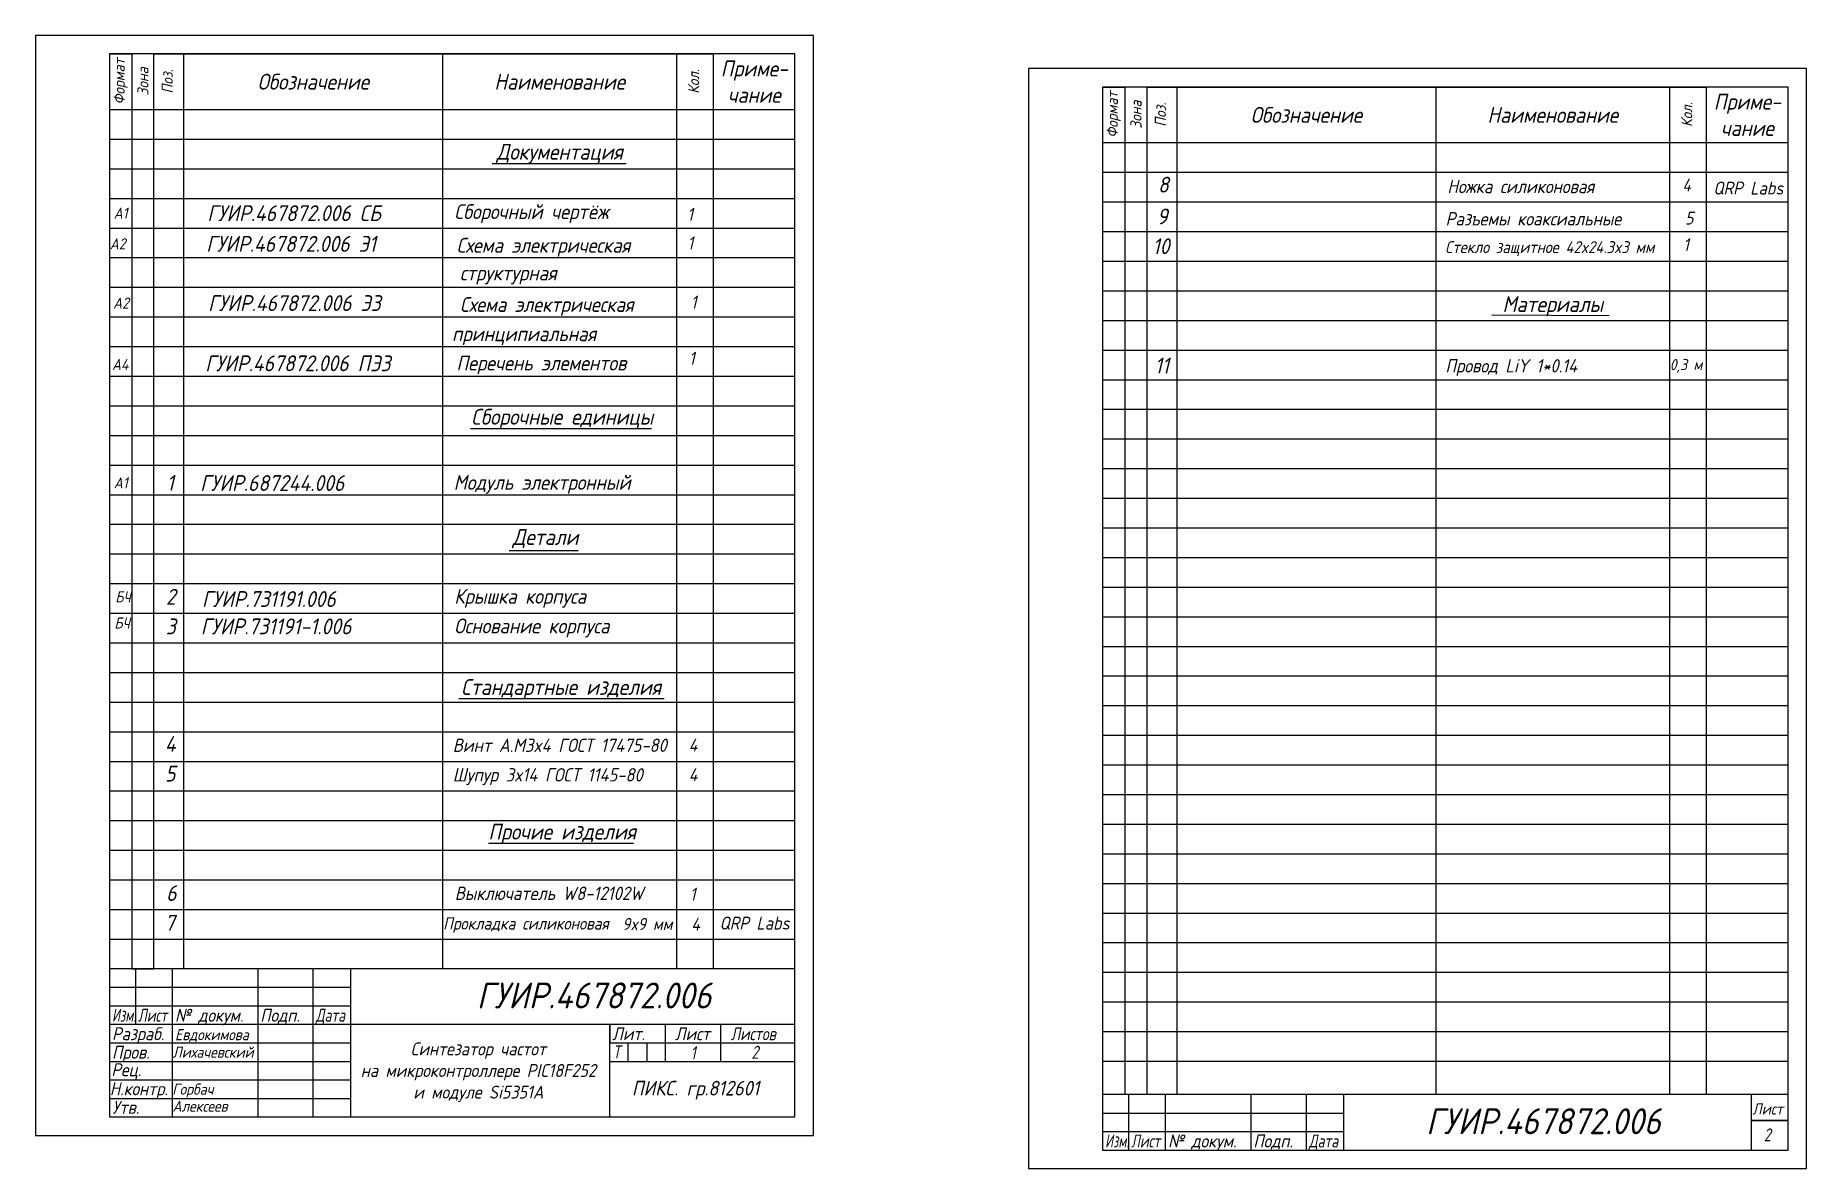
# Model space of a CAD drawing. Header units: millimetres. Extents: x -963 to 6509, y -1367 to 453.
# Drawn here: x 6031.4 to 6509.4, y -576.4 to -270.4 of the extents above; entities that cross this region are included whole.
import ezdxf

# ---------------------------------------------------------------- set-up
doc = ezdxf.new("R2010")
doc.units = ezdxf.units.MM
doc.header["$LTSCALE"] = 0.5
doc.layers.get('0').update_dxf_attribs({"lineweight": 60})
doc.layers.get('Defpoints').update_dxf_attribs({"color": 5})
doc.layers.add('4-текст', color=7, linetype='Continuous', true_color=0x00ad00)
doc.layers.add('Схема', color=30, linetype='Continuous', lineweight=35)
doc.styles.add('5', font='isocpeui.ttf', dxfattribs={"width": 0.9, "height": 5})
doc.styles.get("Standard").update_dxf_attribs({"font": 'isocpeui.ttf', "width": 0.9})

msp = doc.modelspace()

# ---------------------------------------------------------------- texts
at = {"lineweight": 50, "insert": (6189.74, -508.714), "char_height": 3.3, "width": 15.66298, "attachment_point": 1}
msp.add_mtext('9x9 мм', dxfattribs=at)
at = {"layer": '4-текст', "color": 0, "lineweight": 25, "width": 0.9}
for s, height, p in [('Ножка силиконовая ', 3.6, (6412.432, -313.027)), ('Разъемы коаксиальные', 3.6, (6411.939, -321.749)), ('Стекло защитное 42x24.3x3 мм', 3.2, (6411.855, -329.194)), ('Провод LiY 1*0.14', 3.6, (6411.901, -361.437)), ('Модуль электронный', 4, (6144.255, -393.112)), ('Крышка корпуса', 4, (6144.397, -423.87)), ('Основание корпуса', 4, (6144.397, -431.87)), ('Винт А.M3x4 ГОСТ 17475-80', 3.6, (6143.989, -463.889)), ('Шупур 3x14 ГОСТ 1145-80', 3.6, (6143.989, -471.87)), ('Выключатель W8-12102W', 3.6, (6144.536, -503.871)), ('Прокладка силиконовая ', 3.3, (6141.389, -511.855))]:
    msp.add_text(s, height=height, dxfattribs=at).set_placement(p)
at = {"layer": '4-текст', "color": 0, "linetype": 'Continuous', "lineweight": 25}
for s, height, width, p in [('4', 3.5, 0.9, (6475.84, -312.552)), ('1', 3.5, 0.9, (6207.286, -320.48)), ('5', 3.5, 0.9, (6476.57, -321.5)), ('1', 3.5, 0.9, (6207.342, -328.211)), ('1', 3.5, 0.9, (6476.073, -328.703)), ('1', 3.5, 0.9, (6208.24, -344.2)), ('1', 3.5, 0.9, (6207.737, -359.349)), ('0,3 м', 3, 0.9, (6472.474, -360.816)), ('4', 3.5, 0.9, (6207.674, -463.793)), ('4', 3.5, 0.9, (6207.674, -471.793)), ('1', 3.5, 0.9, (6207.967, -504.047)), ('4', 3.5, 0.9, (6208.358, -512.128)), ('Изм.', 3.5, 0.7, (6052.026, -536.728)), ('Лист', 3.5, 0.75, (6059.026, -536.728)), ('№ докум.', 3.5, 0.9, (6069.026, -536.728)), ('Подп.', 3.5, 0.9, (6092.026, -536.728)), ('Дата', 3.5, 0.75, (6107.026, -536.728)), ('Разраб.', 3.5, 0.9, (6052.026, -541.728)), ('Евдокимова', 3, 0.9, (6069.026, -541.728)), ('Лит.', 3.5, 0.9, (6187.026, -541.728)), ('Лист', 3.5, 0.9, (6203.956, -541.728)), ('Листов', 3.5, 0.8, (6219.026, -541.728)), ('Пров.', 3.5, 0.9, (6052.026, -546.728)), ('Лихачевский', 3, 0.9, (6068.383, -546.452)), ('T', 3.5, 0.8, (6187.11, -546.629)), ('1', 3.5, 0.8, (6208.196, -546.86)), ('2', 3.5, 0.8, (6224.612, -546.728)), ('Рец.', 3.5, 0.9, (6051.848, -551.435)), ('Н.контр.', 3.5, 0.9, (6051.435, -556.594)), ('Горбач', 3, 0.9, (6068.281, -556.429)), ('Утв.', 3.5, 0.9, (6052.107, -561.594)), ('Алексеев', 3, 0.9, (6068.355, -561.028)), ('Лист', 3.0594, 0.9, (6494.759, -561.794)), ('Изм.', 3.5, 0.7, (6320.061, -570.684)), ('Лист', 3.5, 0.75, (6327.061, -570.684)), ('№ докум.', 3.5, 0.9, (6337.061, -570.684)), ('Подп.', 3.5, 0.9, (6360.061, -570.684)), ('Дата', 3.5, 0.75, (6375.061, -570.684)), ('2', 3.5, 0.8, (6497.847, -569.033))]:
    msp.add_text(s, height=height, dxfattribs=dict(at, width=width)).set_placement(p)
at = {"layer": '4-текст', "color": 0, "lineweight": 25, "char_height": 3, "attachment_point": 5, "rotation": 90}
for s, insert in [('\\pxqc;Формат', (6054.37, -282.863)), ('\\pxqc;Зона', (6060.37, -282.863)), ('\\pxqc;Поз.', (6066.944, -282.863)), ('\\pxqc;Кол.', (6209.015, -282.863)), ('\\pxqc;Формат', (6322.405, -291.82)), ('\\pxqc;Зона', (6328.405, -291.82)), ('\\pxqc;Поз.', (6334.98, -291.82)), ('\\pxqc;Кол.', (6477.051, -291.82))]:
    msp.add_mtext_dynamic_manual_height_columns(s, width=6, gutter_width=21.377, heights=[0], dxfattribs=dict(at, insert=insert))
at = {"layer": '4-текст', "color": 0, "lineweight": 25, "attachment_point": 5}
for s, width, gutter_width, insert, char_height in [('\\pxqc;Приме-\\Pчание', 22, 21.377, (6225.355, -282.93), 4.2754), ('\\pxqc;Обозначение', 70, 21.377, (6106.355, -282.93), 4.2754), ('\\pxqc;Наименование', 63, 21.377, (6172.855, -282.93), 4.2754), ('\\pxqc;Приме-\\Pчание', 22, 21.377, (6493.39, -291.887), 4.2754), ('\\pxqc;Обозначение', 70, 21.377, (6374.39, -291.887), 4.2754), ('\\pxqc;Наименование', 63, 21.377, (6440.89, -291.887), 4.2754), ('\\pxqc;Документация', 63, 21.377, (6172.855, -302.43), 4.2754), ('\\pxqc;8', 8, 21.377, (6335.795, -310.723), 4.2754), ('\\pxqc;А1', 6, 21.377, (6054.355, -318.43), 3), ('ГУИР.467872.006 СБ', 67.5, 21.377, (6101.166, -318.43), 4.2754), ('Сборочный чертёж', 72.26164, 21.377, (6165.207, -318.555), 4), ('\\pxqc;9', 8, 21.377, (6335.497, -319.303), 4.2754), ('ГУИР.467872.006 Э1', 67.5, 21.377, (6100.365, -326.714), 4.2754), ('А2', 6, 21.377, (6053.554, -326.714), 3), ('Схема электрическая', 72.26164, 21.377, (6168.493, -327.631), 4), ('\\pxqc;10', 8, 21.377, (6335.162, -327.356), 4.2754), ('структурная', 72.26164, 21.377, (6158.99, -335.119), 4), ('\\pxqc;А2', 6, 21.377, (6054.451, -342.703), 3), ('ГУИР.467872.006 Э3', 67.5, 21.377, (6101.263, -342.703), 4.2754), ('Схема электрическая', 72.26164, 21.377, (6169.391, -343.62), 4), ('\\pxqc;Материалы', 63, 21.377, (6440.901, -343.563), 4.2754), ('принципиальная', 72.26164, 21.377, (6163.26, -351.531), 4), ('\\pxqc;А4', 6, 21.377, (6054.254, -359.271), 3), ('ГУИР.467872.006 ПЭ3', 67.5, 21.377, (6102.178, -358.97), 4.2754), ('Перечень элементов', 72.26164, 21.377, (6167.916, -359.425), 4), ('\\pxqc;11', 8, 21.377, (6335.401, -359.563), 4.2754), ('\\pxqc;Сборочные единицы', 63, 21.377, (6173.543, -373.977), 4.2754), ('\\pxqc;А1', 6, 21.377, (6054.394, -391.244), 3), ('\\pxqc;1', 8, 21.377, (6067.755, -391.238), 4.2754), ('ГУИР.687244.006 ', 67.5, 21.377, (6095.265, -391.293), 4.2754), ('\\pxqc;Детали', 63, 21.377, (6169.01, -406.305), 4.2754), ('\\pxqc;БЧ', 6, 21.377, (6054.997, -422.02), 3), ('\\pxqc;2', 8, 21.377, (6067.897, -421.996), 4.2754), ('ГУИР.731191.006', 67.5, 21.377, (6094.353, -422.609), 4.2754), ('\\pxqc;БЧ', 6, 21.377, (6054.761, -429.075), 3), ('\\pxqc;3', 8, 21.377, (6067.897, -429.996), 4.2754), ('ГУИР.731191-1.006', 67.5, 21.377, (6096.311, -429.996), 4.2754), ('\\pxqc;Стандартные изделия', 63, 21.377, (6173.243, -446.942), 4.2754), ('\\pxqc;4', 8, 21.377, (6067.743, -461.742), 4.2754), ('\\pxqc;5', 8, 21.377, (6067.743, -469.742), 4.2754), ('\\pxqc;Прочие изделия', 63, 21.377, (6173.536, -485.997), 4.2754), ('\\pxqc;6', 8, 21.377, (6068.036, -501.997), 4.2754), ('\\pxqc;7', 8, 21.377, (6067.624, -510.027), 4.2754), ('Синтезатор частот\\Pна микроконтроллере PIC18F252 ^Jи модуле Si5351A', 70, 10, (6150.902, -550.38), 3.5)]:
    msp.add_mtext_dynamic_manual_height_columns(s, width=width, gutter_width=gutter_width, heights=[0], dxfattribs=dict(at, insert=insert, char_height=char_height))
at = {"layer": '4-текст', "color": 0, "lineweight": 25, "char_height": 7, "attachment_point": 1, "style": '5'}
for width, insert in [(7, (6150.475, -526.149)), (86.28162, (6406.689, -560.106))]:
    msp.add_mtext_dynamic_manual_height_columns('ГУИР.467872.006', width=width, gutter_width=19.853, heights=[8.693], dxfattribs=dict(at, insert=insert))
at = {"layer": '4-текст', "color": 0, "lineweight": 25, "insert": (6192.331, -552.685), "char_height": 3.97061, "attachment_point": 1}
msp.add_mtext('ПИКС. гр.812601', dxfattribs=at)
at = {"layer": 'Схема', "color": 0, "linetype": 'Continuous', "width": 0.9}
for p in [(6484.208, -313.392), (6215.988, -511.849)]:
    msp.add_text('QRP Labs ', height=3.5, dxfattribs=at).set_placement(p)

# ---------------------------------------------------------------- linework, layer by layer
at = {"color": 0, "linetype": 'Continuous', "lineweight": 25}
for p, q in [((6051.355, -275.43), (6051.355, -290.43)), ((6071.355, -275.43), (6141.355, -275.43)), ((6204.355, -275.43), (6214.355, -275.43)), ((6319.39, -284.387), (6319.39, -299.387)), ((6339.39, -284.387), (6409.39, -284.387)), ((6472.39, -284.387), (6482.39, -284.387)), ((6051.355, -290.43), (6236.355, -290.43)), ((6051.355, -298.43), (6236.355, -298.43)), ((6319.39, -299.387), (6504.39, -299.387)), ((6051.355, -306.43), (6236.355, -306.43)), ((6319.39, -307.387), (6504.39, -307.387)), ((6051.355, -314.43), (6236.355, -314.43)), ((6319.39, -315.387), (6504.39, -315.387)), ((6051.355, -322.43), (6236.355, -322.43)), ((6319.39, -323.387), (6504.39, -323.387)), ((6051.355, -330.43), (6236.355, -330.43)), ((6319.39, -331.387), (6504.39, -331.387)), ((6051.355, -338.43), (6236.355, -338.43)), ((6319.39, -339.387), (6504.39, -339.387)), ((6051.355, -346.43), (6236.355, -346.43)), ((6319.39, -347.387), (6504.39, -347.387)), ((6051.355, -354.43), (6236.355, -354.43)), ((6319.39, -355.387), (6504.39, -355.387)), ((6051.355, -362.43), (6236.355, -362.43)), ((6319.39, -363.387), (6504.39, -363.387)), ((6051.355, -370.43), (6236.355, -370.43)), ((6319.39, -371.387), (6504.39, -371.387)), ((6051.355, -378.43), (6236.355, -378.43)), ((6319.39, -379.387), (6504.39, -379.387)), ((6051.355, -386.43), (6236.355, -386.43)), ((6319.39, -387.387), (6504.39, -387.387)), ((6051.355, -394.43), (6236.355, -394.43)), ((6319.39, -395.387), (6504.39, -395.387)), ((6051.355, -402.43), (6236.355, -402.43)), ((6319.39, -403.387), (6504.39, -403.387)), ((6051.355, -410.43), (6236.355, -410.43)), ((6319.39, -411.387), (6504.39, -411.387)), ((6051.355, -418.43), (6236.355, -418.43)), ((6319.39, -419.387), (6504.39, -419.387)), ((6051.355, -426.43), (6236.355, -426.43)), ((6319.39, -427.387), (6504.39, -427.387)), ((6051.355, -434.43), (6236.355, -434.43)), ((6319.39, -435.387), (6504.39, -435.387)), ((6051.355, -442.43), (6236.355, -442.43)), ((6319.39, -443.387), (6504.39, -443.387)), ((6051.355, -450.43), (6236.355, -450.43)), ((6319.39, -451.387), (6504.39, -451.387)), ((6051.355, -458.43), (6236.355, -458.43)), ((6319.39, -459.387), (6504.39, -459.387)), ((6051.355, -466.43), (6236.355, -466.43)), ((6319.39, -467.387), (6504.39, -467.387)), ((6051.355, -474.43), (6236.355, -474.43)), ((6319.39, -475.387), (6504.39, -475.387)), ((6051.355, -482.43), (6236.355, -482.43)), ((6319.39, -483.387), (6504.39, -483.387)), ((6051.355, -490.43), (6236.355, -490.43)), ((6319.39, -491.387), (6504.39, -491.387)), ((6051.355, -498.43), (6236.355, -498.43)), ((6319.39, -499.387), (6504.39, -499.387)), ((6051.355, -506.43), (6236.355, -506.43)), ((6319.39, -507.387), (6504.39, -507.387)), ((6051.355, -514.43), (6236.355, -514.43)), ((6319.39, -515.387), (6504.39, -515.387)), ((6236.355, -522.43), (6051.355, -522.43)), ((6058.355, -522.43), (6058.355, -537.43)), ((6068.355, -562.43), (6068.355, -522.43)), ((6091.355, -522.43), (6091.355, -562.43)), ((6106.355, -562.43), (6106.355, -522.43)), ((6116.355, -522.43), (6116.355, -562.43)), ((6319.39, -523.387), (6504.39, -523.387)), ((6051.355, -527.43), (6116.355, -527.43)), ((6051.355, -532.43), (6116.355, -532.43)), ((6051.355, -532.43), (6116.355, -532.43)), ((6319.39, -531.387), (6504.39, -531.387)), ((6051.355, -537.43), (6116.355, -537.43)), ((6051.355, -537.43), (6116.355, -537.43)), ((6116.355, -537.43), (6236.355, -537.43)), ((6186.355, -562.43), (6186.355, -537.43)), ((6186.355, -537.43), (6186.355, -542.43)), ((6201.355, -537.43), (6201.355, -547.43)), ((6216.355, -547.43), (6216.355, -537.43)), ((6319.39, -539.387), (6504.39, -539.387)), ((6051.355, -542.43), (6116.355, -542.43)), ((6186.355, -542.43), (6236.355, -542.43)), ((6191.355, -547.43), (6191.355, -542.43)), ((6196.355, -542.43), (6196.355, -547.43)), ((6051.355, -547.43), (6116.355, -547.43)), ((6186.355, -547.43), (6236.355, -547.43)), ((6319.39, -547.387), (6504.39, -547.387)), ((6051.355, -552.43), (6116.355, -552.43)), ((6051.355, -557.43), (6116.355, -557.43)), ((6504.39, -556.387), (6319.39, -556.387)), ((6326.39, -556.387), (6326.39, -571.387)), ((6336.39, -571.387), (6336.39, -556.387)), ((6359.39, -556.387), (6359.39, -571.387)), ((6374.39, -571.387), (6374.39, -556.387)), ((6384.39, -556.387), (6384.39, -571.387)), ((6494.39, -556.387), (6494.39, -571.387)), ((6051.355, -562.43), (6236.355, -562.43)), ((6186.355, -562.43), (6236.355, -562.43)), ((6319.39, -561.387), (6384.39, -561.387)), ((6494.39, -563.387), (6504.39, -563.387)), ((6319.39, -566.387), (6384.39, -566.387)), ((6319.39, -566.387), (6384.39, -566.387)), ((6319.39, -571.387), (6384.39, -571.387)), ((6319.39, -571.387), (6384.39, -571.387)), ((6319.39, -571.387), (6504.39, -571.387))]:
    msp.add_line(p, q, dxfattribs=at)
at = {"color": 0, "lineweight": 25}
for p, q in [((6051.355, -275.43), (6057.355, -275.43)), ((6057.355, -275.43), (6057.355, -522.43)), ((6063.355, -522.43), (6063.355, -275.43)), ((6063.355, -275.43), (6071.355, -275.43)), ((6071.355, -275.43), (6071.355, -522.43)), ((6141.355, -522.43), (6141.355, -275.43)), ((6141.355, -275.43), (6204.355, -275.43)), ((6204.355, -275.43), (6204.355, -522.43)), ((6214.355, -522.43), (6214.355, -275.43)), ((6319.39, -284.387), (6325.39, -284.387)), ((6325.39, -284.387), (6325.39, -556.387)), ((6331.39, -556.387), (6331.39, -284.387)), ((6331.39, -284.387), (6339.39, -284.387)), ((6339.39, -284.387), (6339.39, -556.387)), ((6409.39, -556.387), (6409.39, -284.387)), ((6409.39, -284.387), (6472.39, -284.387)), ((6472.39, -284.387), (6472.39, -556.387)), ((6482.39, -556.387), (6482.39, -284.387)), ((6057.355, -522.43), (6063.355, -522.43)), ((6494.39, -556.387), (6494.39, -571.387)), ((6504.39, -563.387), (6494.39, -563.387))]:
    msp.add_line(p, q, dxfattribs=at)
at = {"color": 0, "linetype": 'Continuous', "lineweight": 25}
for points in [[(6051.355, -562.43), (6236.355, -562.43), (6236.355, -275.43), (6051.355, -275.43)], [(6319.39, -571.387), (6504.39, -571.387), (6504.39, -284.387), (6319.39, -284.387)]]:
    msp.add_lwpolyline(points, close=True, dxfattribs=at)
at = {"layer": '4-текст', "color": 0, "lineweight": 25}
for p, q in [((6154.626, -304.987), (6190.818, -304.987)), ((6424.424, -345.891), (6456.132, -346.059)), ((6148.822, -376.534), (6197.631, -376.534)), ((6159.189, -409.502), (6177.799, -409.502)), ((6145.659, -449.499), (6201.008, -449.499)), ((6153.685, -488.554), (6192.778, -488.554))]:
    msp.add_line(p, q, dxfattribs=at)
at = {"layer": 'Defpoints', "color": 0, "lineweight": 25}
for p, q in [((6071.355, -275.43), (6073.855, -275.43)), ((6141.355, -275.43), (6143.855, -275.43)), ((6339.39, -284.387), (6341.89, -284.387)), ((6409.39, -284.387), (6411.89, -284.387))]:
    msp.add_line(p, q, dxfattribs=at)
for points in [[(6031.355, -567.43), (6241.355, -567.43), (6241.355, -270.43), (6031.355, -270.43)], [(6299.39, -576.387), (6509.39, -576.387), (6509.39, -279.387), (6299.39, -279.387)]]:
    msp.add_lwpolyline(points, close=True, dxfattribs=at)

msp.set_redraw_order([(e.dxf.handle, doc.entitydb.next_handle()) for e in msp.query("TEXT MTEXT ATTDEF DIMENSION ARC_DIMENSION")])  # texts and dimensions are drawn at this point

doc.saveas('drawing.dxf')
